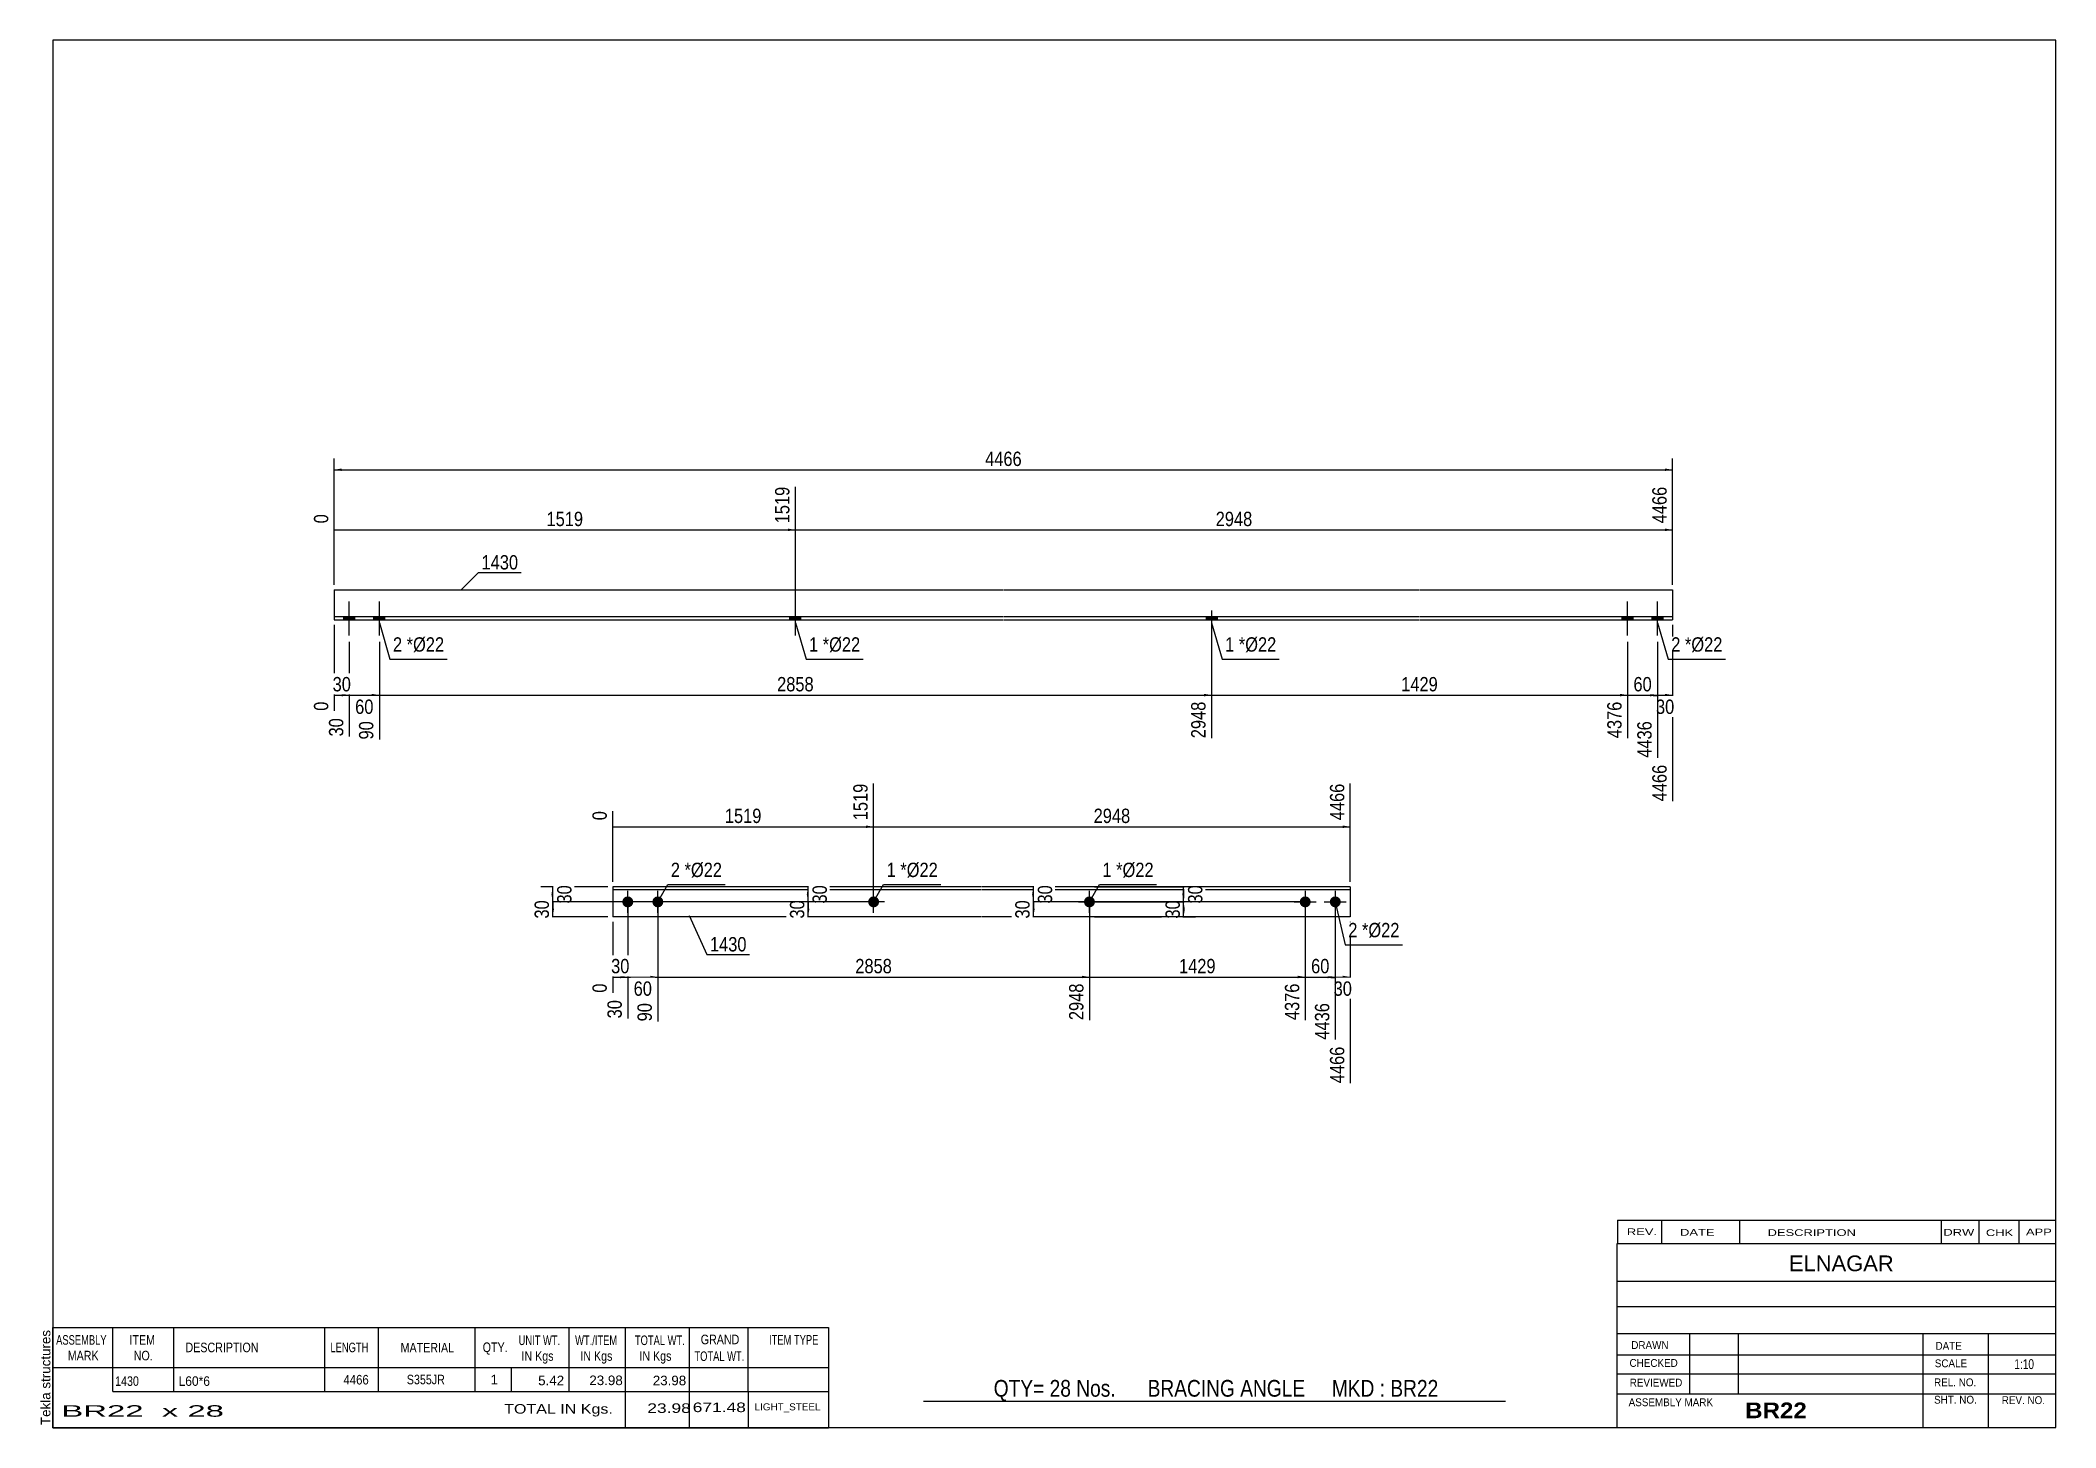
# Model space of a CAD drawing. Header units: millimetres. Extents: x 2 to 405, y 5 to 282.
import ezdxf

# ---------------------------------------------------------------- set-up
doc = ezdxf.new("R2010")
doc.units = ezdxf.units.MM
doc.styles.add('Arial', font='ARIAL.TTF', dxfattribs={"height": 0.2})
doc.styles.add('Arial Bold', font='ARIALBD.TTF', dxfattribs={"height": 0.2})
doc.styles.add('Arial Narrow', font='ARIALN.TTF', dxfattribs={"height": 0.2})

# ---------------------------------------------------------------- blocks, each defined once
blk = doc.blocks.new('Unknown-627386287-1510')
at = {"color": 5, "linetype": 'Continuous'}
for p, q in [((405, 282), (5, 282)), ((5, 282), (5, 5)), ((405, 5), (405, 282)), ((5, 5), (405, 5))]:
    blk.add_line(p, q, dxfattribs=at)
at = {"color": 174, "linetype": 'Continuous', "style": 'Arial'}
blk.add_text('Tekla structures', height=1.9102, rotation=90, dxfattribs=at).set_placement((4.5, 5.5))
blk = doc.blocks.new('Bolt-627386287-1279 - 1228')
at = {"linetype": 'Continuous'}
blk.add_hatch(color=3, dxfattribs=at).paths.add_polyline_path([(152.2, 166.25), (154.4, 166.25), (154.4, 166.85), (152.2, 166.85)])
at = {"color": 3, "linetype": 'Continuous'}
for p, q in [((153.3, 163.15), (153.3, 169.95)), ((152.2, 166.25), (152.2, 166.85)), ((154.4, 166.25), (154.4, 166.85))]:
    blk.add_line(p, q, dxfattribs=at)
blk = doc.blocks.new('Part-627386287-1275 - 1228')
at = {"color": 2, "linetype": 'Continuous'}
for p, q in [((61.2, 172.25), (61.2, 166.25)), ((61.2, 172.25), (111.7, 172.25)), ((111.8, 172.25), (194.8, 172.25)), ((194.9, 172.25), (277.9, 172.25)), ((278, 172.25), (328.5, 172.25)), ((328.5, 172.25), (328.5, 166.25)), ((111.7, 166.85), (61.2, 166.85)), ((61.2, 166.25), (111.7, 166.25)), ((194.8, 166.85), (111.8, 166.85)), ((111.8, 166.25), (194.8, 166.25)), ((277.9, 166.85), (194.9, 166.85)), ((194.9, 166.25), (277.9, 166.25)), ((328.5, 166.85), (278, 166.85)), ((278, 166.25), (328.5, 166.25))]:
    blk.add_line(p, q, dxfattribs=at)
blk = doc.blocks.new('Bolt-627386287-1276 - 1228')
at = {"linetype": 'Continuous'}
for points in [[(320.6, 166.85), (318.4, 166.85), (318.4, 166.25), (320.6, 166.25)], [(326.6, 166.85), (324.4, 166.85), (324.4, 166.25), (326.6, 166.25)]]:
    blk.add_hatch(color=3, dxfattribs=at).paths.add_polyline_path(points)
at = {"color": 3, "linetype": 'Continuous'}
for p, q in [((319.5, 163.15), (319.5, 169.95)), ((325.5, 163.15), (325.5, 169.95)), ((318.4, 166.25), (318.4, 166.85)), ((320.6, 166.25), (320.6, 166.85)), ((324.4, 166.25), (324.4, 166.85)), ((326.6, 166.25), (326.6, 166.85))]:
    blk.add_line(p, q, dxfattribs=at)
blk = doc.blocks.new('Bolt-627386287-1277 - 1228')
at = {"linetype": 'Continuous'}
for points in [[(63.1, 166.25), (65.3, 166.25), (65.3, 166.85), (63.1, 166.85)], [(69.1, 166.25), (71.3, 166.25), (71.3, 166.85), (69.1, 166.85)]]:
    blk.add_hatch(color=3, dxfattribs=at).paths.add_polyline_path(points)
at = {"color": 3, "linetype": 'Continuous'}
for p, q in [((64.2, 163.15), (64.2, 169.95)), ((70.2, 163.15), (70.2, 169.95)), ((63.1, 166.25), (63.1, 166.85)), ((65.3, 166.25), (65.3, 166.85)), ((69.1, 166.25), (69.1, 166.85)), ((71.3, 166.25), (71.3, 166.85))]:
    blk.add_line(p, q, dxfattribs=at)
blk = doc.blocks.new('Bolt-627386287-1278 - 1228')
at = {"linetype": 'Continuous'}
blk.add_hatch(color=3, dxfattribs=at).paths.add_polyline_path([(237.5, 166.85), (235.3, 166.85), (235.3, 166.25), (237.5, 166.25)])
at = {"color": 3, "linetype": 'Continuous'}
for p, q in [((235.3, 166.85), (235.3, 166.25)), ((236.4, 168.15), (236.4, 161.35)), ((237.5, 166.85), (237.5, 166.25))]:
    blk.add_line(p, q, dxfattribs=at)
blk = doc.blocks.new('Bolt-627386287-1538 - 1533')
at = {"linetype": 'Continuous'}
blk.add_hatch(color=3, dxfattribs=at).paths.add_polyline_path([(168.92, 108.86, -1), (168.92, 111.06, -1)])
at = {"color": 3, "linetype": 'Continuous'}
for p, q in [((171.12, 109.96), (166.72, 109.96)), ((168.92, 107.76), (168.92, 112.16))]:
    blk.add_line(p, q, dxfattribs=at)
blk = doc.blocks.new('Bolt-627386287-1535 - 1533')
at = {"linetype": 'Continuous'}
for points in [[(255.12, 111.06, -1), (255.12, 108.86, -1)], [(261.12, 111.06, -1), (261.12, 108.86, -1)]]:
    blk.add_hatch(color=3, dxfattribs=at).paths.add_polyline_path(points)
at = {"color": 3, "linetype": 'Continuous'}
for p, q in [((252.92, 109.96), (257.32, 109.96)), ((255.12, 112.16), (255.12, 107.76)), ((258.92, 109.96), (263.32, 109.96)), ((261.12, 112.16), (261.12, 107.76))]:
    blk.add_line(p, q, dxfattribs=at)
blk = doc.blocks.new('Part-627386287-1534 - 1533')
at = {"color": 2, "linetype": 'Continuous'}
for p, q in [((147.32, 112.96), (116.82, 112.96)), ((116.82, 112.96), (116.82, 106.96)), ((190.42, 112.96), (147.42, 112.96)), ((233.52, 112.96), (190.52, 112.96)), ((264.12, 112.96), (233.62, 112.96)), ((264.12, 112.96), (264.12, 106.96)), ((147.32, 112.36), (116.82, 112.36)), ((190.42, 112.36), (147.42, 112.36)), ((233.52, 112.36), (190.52, 112.36)), ((264.12, 112.36), (233.62, 112.36)), ((147.32, 106.96), (116.82, 106.96)), ((190.42, 106.96), (147.42, 106.96)), ((233.52, 106.96), (190.52, 106.96)), ((264.12, 106.96), (233.62, 106.96))]:
    blk.add_line(p, q, dxfattribs=at)
blk = doc.blocks.new('Bolt-627386287-1536 - 1533')
at = {"linetype": 'Continuous'}
for points in [[(119.82, 108.86, -1), (119.82, 111.06, -1)], [(125.82, 108.86, -1), (125.82, 111.06, -1)]]:
    blk.add_hatch(color=3, dxfattribs=at).paths.add_polyline_path(points)
at = {"color": 3, "linetype": 'Continuous'}
for p, q in [((122.02, 109.96), (117.62, 109.96)), ((119.82, 107.76), (119.82, 112.16)), ((128.02, 109.96), (123.62, 109.96)), ((125.82, 107.76), (125.82, 112.16))]:
    blk.add_line(p, q, dxfattribs=at)
blk = doc.blocks.new('Bolt-627386287-1537 - 1533')
at = {"linetype": 'Continuous'}
blk.add_hatch(color=3, dxfattribs=at).paths.add_polyline_path([(212.02, 111.06, -1), (212.02, 108.86, -1)])
at = {"color": 3, "linetype": 'Continuous'}
for p, q in [((209.82, 109.96), (214.22, 109.96)), ((212.02, 107.76), (212.02, 112.16))]:
    blk.add_line(p, q, dxfattribs=at)
blk = doc.blocks.new('StraightDimension-627386287-1292 - 1228')
at = {"linetype": 'Continuous'}
blk.add_hatch(color=7, dxfattribs=at).paths.add_polyline_path([(327, 151.5), (328.5, 151.25), (327, 151)])
at = {"color": 7, "linetype": 'Continuous'}
for p, q in [((328.5, 165.25), (328.5, 130.04)), ((325.5, 161.9), (325.5, 138.74)), ((325.5, 151.25), (328.5, 151.25))]:
    blk.add_line(p, q, dxfattribs=at)
at = {"color": 0}
blk.add_wipeout([(329.43, 146.9), (329.43, 151.1), (324.57, 151.1), (324.57, 146.9)], dxfattribs=at)
at = {"color": 0, "linetype": 'Continuous'}
blk.add_wipeout([(327.9, 137.95), (323.7, 137.95), (323.7, 129.44), (327.9, 129.44)], dxfattribs=at)
at = {"color": 3, "style": 'Arial Narrow'}
blk.add_text('30', height=2.863, dxfattribs=at).set_placement((325.17, 147.5))
at = {"color": 3, "linetype": 'Continuous', "style": 'Arial Narrow'}
blk.add_text('4466', height=2.863, rotation=90.0002, dxfattribs=at).set_placement((327.3, 130.04))
blk = doc.blocks.new('StraightDimension-627386287-1293 - 1228')
at = {"linetype": 'Continuous'}
blk.add_hatch(color=7, dxfattribs=at).paths.add_polyline_path([(324, 151.5), (325.5, 151.25), (324, 151)])
at = {"color": 7, "linetype": 'Continuous'}
for p, q in [((319.5, 161.9), (319.5, 142.64)), ((325.5, 161.9), (325.5, 138.74)), ((319.5, 151.25), (325.5, 151.25))]:
    blk.add_line(p, q, dxfattribs=at)
at = {"color": 0}
blk.add_wipeout([(324.93, 151.4), (324.93, 155.6), (320.07, 155.6), (320.07, 151.4)], dxfattribs=at)
at = {"color": 0, "linetype": 'Continuous'}
blk.add_wipeout([(324.9, 146.65), (320.7, 146.65), (320.7, 138.14), (324.9, 138.14)], dxfattribs=at)
at = {"color": 3, "style": 'Arial Narrow'}
blk.add_text('60', height=2.863, dxfattribs=at).set_placement((320.67, 152))
at = {"color": 3, "linetype": 'Continuous', "style": 'Arial Narrow'}
blk.add_text('4436', height=2.863, rotation=90.0002, dxfattribs=at).set_placement((324.3, 138.74))
blk = doc.blocks.new('StraightDimension-627386287-1294 - 1228')
at = {"linetype": 'Continuous'}
blk.add_hatch(color=7, dxfattribs=at).paths.add_polyline_path([(318, 151.5), (319.5, 151.25), (318, 151)])
at = {"color": 7, "linetype": 'Continuous'}
for p, q in [((236.4, 161.9), (236.4, 142.64)), ((319.5, 161.9), (319.5, 142.64)), ((236.4, 151.25), (319.5, 151.25))]:
    blk.add_line(p, q, dxfattribs=at)
at = {"color": 0}
blk.add_wipeout([(282.21, 151.4), (282.21, 155.6), (273.69, 155.6), (273.69, 151.4)], dxfattribs=at)
at = {"color": 0, "linetype": 'Continuous'}
blk.add_wipeout([(318.9, 150.55), (314.7, 150.55), (314.7, 142.04), (318.9, 142.04)], dxfattribs=at)
at = {"color": 3, "style": 'Arial Narrow'}
blk.add_text('1429', height=2.863, dxfattribs=at).set_placement((274.29, 152))
at = {"color": 3, "linetype": 'Continuous', "style": 'Arial Narrow'}
blk.add_text('4376', height=2.863, rotation=90.0002, dxfattribs=at).set_placement((318.3, 142.64))
blk = doc.blocks.new('StraightDimension-627386287-1295 - 1228')
at = {"linetype": 'Continuous'}
blk.add_hatch(color=7, dxfattribs=at).paths.add_polyline_path([(234.9, 151.5), (236.4, 151.25), (234.9, 151)])
at = {"color": 7, "linetype": 'Continuous'}
for p, q in [((70.2, 161.9), (70.2, 142.39)), ((236.4, 161.9), (236.4, 142.64)), ((70.2, 151.25), (236.4, 151.25))]:
    blk.add_line(p, q, dxfattribs=at)
at = {"color": 0}
blk.add_wipeout([(157.56, 151.4), (157.56, 155.6), (149.04, 155.6), (149.04, 151.4)], dxfattribs=at)
at = {"color": 0, "linetype": 'Continuous'}
blk.add_wipeout([(235.8, 150.55), (231.6, 150.55), (231.6, 142.04), (235.8, 142.04)], dxfattribs=at)
at = {"color": 3, "style": 'Arial Narrow'}
blk.add_text('2858', height=2.863, dxfattribs=at).set_placement((149.64, 152))
at = {"color": 3, "linetype": 'Continuous', "style": 'Arial Narrow'}
blk.add_text('2948', height=2.863, rotation=90.0002, dxfattribs=at).set_placement((235.2, 142.64))
blk = doc.blocks.new('StraightDimension-627386287-1296 - 1228')
at = {"linetype": 'Continuous'}
blk.add_hatch(color=7, dxfattribs=at).paths.add_polyline_path([(68.7, 151.5), (70.2, 151.25), (68.7, 151)])
at = {"color": 7, "linetype": 'Continuous'}
for p, q in [((64.2, 161.9), (64.2, 142.99)), ((70.2, 161.9), (70.2, 142.39)), ((64.2, 151.25), (70.2, 151.25))]:
    blk.add_line(p, q, dxfattribs=at)
at = {"color": 0}
blk.add_wipeout([(69.63, 146.9), (69.63, 151.1), (64.77, 151.1), (64.77, 146.9)], dxfattribs=at)
at = {"color": 0, "linetype": 'Continuous'}
blk.add_wipeout([(69.6, 146.65), (65.4, 146.65), (65.4, 141.79), (69.6, 141.79)], dxfattribs=at)
at = {"color": 3, "style": 'Arial Narrow'}
blk.add_text('60', height=2.863, dxfattribs=at).set_placement((65.37, 147.5))
at = {"color": 3, "linetype": 'Continuous', "style": 'Arial Narrow'}
blk.add_text('90', height=2.863, rotation=90.0002, dxfattribs=at).set_placement((69, 142.39))
blk = doc.blocks.new('StraightDimension-627386287-1297 - 1228')
at = {"linetype": 'Continuous'}
blk.add_hatch(color=7, dxfattribs=at).paths.add_polyline_path([(62.7, 151.5), (64.2, 151.25), (62.7, 151)])
at = {"color": 7, "linetype": 'Continuous'}
for p, q in [((61.2, 165.25), (61.2, 148.12)), ((64.2, 161.9), (64.2, 142.99)), ((61.2, 151.25), (64.2, 151.25))]:
    blk.add_line(p, q, dxfattribs=at)
at = {"color": 0}
blk.add_wipeout([(65.13, 151.4), (65.13, 155.6), (60.27, 155.6), (60.27, 151.4)], dxfattribs=at)
at = {"color": 0, "linetype": 'Continuous'}
blk.add_wipeout([(63.6, 147.25), (59.4, 147.25), (59.4, 142.39), (63.6, 142.39)], dxfattribs=at)
blk.add_wipeout([(60.6, 150.55), (56.4, 150.55), (56.4, 147.52), (60.6, 147.52)], dxfattribs=at)
at = {"color": 3, "style": 'Arial Narrow'}
blk.add_text('30', height=2.863, dxfattribs=at).set_placement((60.87, 152))
at = {"color": 3, "linetype": 'Continuous', "style": 'Arial Narrow'}
for s, height, p in [('0', 2.86, (60, 148.12)), ('30', 2.863, (63, 142.99))]:
    blk.add_text(s, height=height, rotation=90.0002, dxfattribs=at).set_placement(p)
blk = doc.blocks.new('StraightDimension-627386287-1317 - 1228')
at = {"linetype": 'Continuous'}
blk.add_hatch(color=7, dxfattribs=at).paths.add_polyline_path([(327, 184.5), (328.5, 184.25), (327, 184)])
at = {"color": 7, "linetype": 'Continuous'}
for p, q in [((153.3, 169.4), (153.3, 192.86)), ((328.5, 173.25), (328.5, 192.86)), ((153.3, 184.25), (328.5, 184.25))]:
    blk.add_line(p, q, dxfattribs=at)
at = {"color": 0, "linetype": 'Continuous'}
blk.add_wipeout([(327.9, 193.46), (323.7, 193.46), (323.7, 184.95), (327.9, 184.95)], dxfattribs=at)
at = {"color": 0}
blk.add_wipeout([(245.16, 184.4), (245.16, 188.6), (236.64, 188.6), (236.64, 184.4)], dxfattribs=at)
at = {"color": 3, "linetype": 'Continuous', "style": 'Arial Narrow'}
blk.add_text('4466', height=2.863, rotation=90.0002, dxfattribs=at).set_placement((327.3, 185.55))
at = {"color": 3, "style": 'Arial Narrow'}
blk.add_text('2948', height=2.863, dxfattribs=at).set_placement((237.24, 185))
blk = doc.blocks.new('StraightDimension-627386287-1318 - 1228')
at = {"linetype": 'Continuous'}
blk.add_hatch(color=7, dxfattribs=at).paths.add_polyline_path([(151.8, 184.5), (153.3, 184.25), (151.8, 184)])
at = {"color": 7, "linetype": 'Continuous'}
for p, q in [((153.3, 169.4), (153.3, 192.86)), ((61.2, 173.25), (61.2, 187.38)), ((61.2, 184.25), (153.3, 184.25))]:
    blk.add_line(p, q, dxfattribs=at)
at = {"color": 0, "linetype": 'Continuous'}
for points in [[(152.7, 193.46), (148.5, 193.46), (148.5, 184.95), (152.7, 184.95)], [(60.6, 187.98), (56.4, 187.98), (56.4, 184.95), (60.6, 184.95)]]:
    blk.add_wipeout(points, dxfattribs=at)
at = {"color": 0}
blk.add_wipeout([(111.51, 184.4), (111.51, 188.6), (102.99, 188.6), (102.99, 184.4)], dxfattribs=at)
at = {"color": 3, "linetype": 'Continuous', "style": 'Arial Narrow'}
for s, height, p in [('1519', 2.863, (152.1, 185.55)), ('0', 2.86, (60, 185.55))]:
    blk.add_text(s, height=height, rotation=90.0002, dxfattribs=at).set_placement(p)
at = {"color": 3, "style": 'Arial Narrow'}
blk.add_text('1519', height=2.863, dxfattribs=at).set_placement((103.59, 185))
blk = doc.blocks.new('StraightDimension-627386287-1327 - 1228')
at = {"linetype": 'Continuous'}
for points in [[(62.7, 196), (61.2, 196.25), (62.7, 196.5)], [(327, 196.5), (328.5, 196.25), (327, 196)]]:
    blk.add_hatch(color=7, dxfattribs=at).paths.add_polyline_path(points)
at = {"color": 7, "linetype": 'Continuous'}
for p, q in [((61.2, 173.25), (61.2, 198.5)), ((328.5, 173.25), (328.5, 198.5)), ((61.2, 196.25), (328.5, 196.25))]:
    blk.add_line(p, q, dxfattribs=at)
at = {"color": 0}
blk.add_wipeout([(199.11, 196.4), (199.11, 200.6), (190.59, 200.6), (190.59, 196.4)], dxfattribs=at)
at = {"color": 3, "style": 'Arial Narrow'}
blk.add_text('4466', height=2.863, dxfattribs=at).set_placement((191.19, 197))
blk = doc.blocks.new('StraightDimension-627386287-1607 - 1533')
at = {"linetype": 'Continuous'}
for points in [[(155.57, 111.46), (155.82, 112.96), (156.07, 111.46)], [(156.07, 111.46), (155.82, 109.96), (155.57, 111.46)]]:
    blk.add_hatch(color=7, dxfattribs=at).paths.add_polyline_path(points)
at = {"color": 7, "linetype": 'Continuous'}
for p, q in [((167.92, 112.96), (153.42, 112.96)), ((155.82, 109.96), (155.82, 112.96)), ((167.92, 109.96), (153.42, 109.96))]:
    blk.add_line(p, q, dxfattribs=at)
at = {"color": 0}
blk.add_wipeout([(160.17, 113.89), (155.97, 113.89), (155.97, 109.03), (160.17, 109.03)], dxfattribs=at)
at = {"color": 3, "style": 'Arial Narrow'}
blk.add_text('30', height=2.863, rotation=90.0002, dxfattribs=at).set_placement((159.57, 109.63))
blk = doc.blocks.new('StraightDimension-627386287-1608 - 1533')
at = {"linetype": 'Continuous'}
for points in [[(155.57, 108.46), (155.82, 109.96), (156.07, 108.46)], [(156.07, 108.46), (155.82, 106.96), (155.57, 108.46)]]:
    blk.add_hatch(color=7, dxfattribs=at).paths.add_polyline_path(points)
at = {"color": 7, "linetype": 'Continuous'}
for p, q in [((167.92, 109.96), (153.57, 109.96)), ((155.82, 106.96), (155.82, 109.96)), ((167.92, 106.96), (153.57, 106.96))]:
    blk.add_line(p, q, dxfattribs=at)
at = {"color": 0}
blk.add_wipeout([(155.67, 110.89), (151.47, 110.89), (151.47, 106.03), (155.67, 106.03)], dxfattribs=at)
at = {"color": 3, "style": 'Arial Narrow'}
blk.add_text('30', height=2.863, rotation=90.0002, dxfattribs=at).set_placement((155.07, 106.63))
blk = doc.blocks.new('StraightDimension-627386287-1616 - 1533')
at = {"linetype": 'Continuous'}
for points in [[(230.57, 108.46), (230.82, 109.96), (231.07, 108.46)], [(231.07, 108.46), (230.82, 106.96), (230.57, 108.46)]]:
    blk.add_hatch(color=7, dxfattribs=at).paths.add_polyline_path(points)
at = {"color": 7, "linetype": 'Continuous'}
for p, q in [((213.02, 109.96), (233.22, 109.96)), ((230.82, 106.96), (230.82, 109.96)), ((213.02, 106.96), (233.22, 106.96))]:
    blk.add_line(p, q, dxfattribs=at)
at = {"color": 0}
blk.add_wipeout([(230.67, 110.89), (226.47, 110.89), (226.47, 106.03), (230.67, 106.03)], dxfattribs=at)
at = {"color": 3, "style": 'Arial Narrow'}
blk.add_text('30', height=2.863, rotation=90.0002, dxfattribs=at).set_placement((230.07, 106.63))
blk = doc.blocks.new('StraightDimension-627386287-1573 - 1533')
at = {"linetype": 'Continuous'}
blk.add_hatch(color=7, dxfattribs=at).paths.add_polyline_path([(262.62, 95.21), (264.12, 94.96), (262.62, 94.71)])
at = {"color": 7, "linetype": 'Continuous'}
for p, q in [((261.12, 108.96), (261.12, 82.45)), ((264.12, 105.96), (264.12, 73.75)), ((261.12, 94.96), (264.12, 94.96))]:
    blk.add_line(p, q, dxfattribs=at)
at = {"color": 0}
blk.add_wipeout([(265.05, 90.61), (265.05, 94.81), (260.19, 94.81), (260.19, 90.61)], dxfattribs=at)
at = {"color": 0, "linetype": 'Continuous'}
blk.add_wipeout([(263.52, 81.66), (259.32, 81.66), (259.32, 73.15), (263.52, 73.15)], dxfattribs=at)
at = {"color": 3, "style": 'Arial Narrow'}
blk.add_text('30', height=2.863, dxfattribs=at).set_placement((260.79, 91.21))
at = {"color": 3, "linetype": 'Continuous', "style": 'Arial Narrow'}
blk.add_text('4466', height=2.863, rotation=90.0002, dxfattribs=at).set_placement((262.92, 73.75))
blk = doc.blocks.new('StraightDimension-627386287-1574 - 1533')
at = {"linetype": 'Continuous'}
blk.add_hatch(color=7, dxfattribs=at).paths.add_polyline_path([(259.62, 95.21), (261.12, 94.96), (259.62, 94.71)])
at = {"color": 7, "linetype": 'Continuous'}
for p, q in [((255.12, 108.96), (255.12, 86.35)), ((261.12, 108.96), (261.12, 82.45)), ((255.12, 94.96), (261.12, 94.96))]:
    blk.add_line(p, q, dxfattribs=at)
at = {"color": 0}
blk.add_wipeout([(260.55, 95.11), (260.55, 99.31), (255.69, 99.31), (255.69, 95.11)], dxfattribs=at)
at = {"color": 0, "linetype": 'Continuous'}
blk.add_wipeout([(260.52, 90.36), (256.32, 90.36), (256.32, 81.85), (260.52, 81.85)], dxfattribs=at)
at = {"color": 3, "style": 'Arial Narrow'}
blk.add_text('60', height=2.863, dxfattribs=at).set_placement((256.29, 95.71))
at = {"color": 3, "linetype": 'Continuous', "style": 'Arial Narrow'}
blk.add_text('4436', height=2.863, rotation=90.0002, dxfattribs=at).set_placement((259.92, 82.45))
blk = doc.blocks.new('StraightDimension-627386287-1575 - 1533')
at = {"linetype": 'Continuous'}
blk.add_hatch(color=7, dxfattribs=at).paths.add_polyline_path([(253.62, 95.21), (255.12, 94.96), (253.62, 94.71)])
at = {"color": 7, "linetype": 'Continuous'}
for p, q in [((212.02, 108.96), (212.02, 86.35)), ((255.12, 108.96), (255.12, 86.35)), ((212.02, 94.96), (255.12, 94.96))]:
    blk.add_line(p, q, dxfattribs=at)
at = {"color": 0}
blk.add_wipeout([(237.83, 95.11), (237.83, 99.31), (229.31, 99.31), (229.31, 95.11)], dxfattribs=at)
at = {"color": 0, "linetype": 'Continuous'}
blk.add_wipeout([(254.52, 94.26), (250.32, 94.26), (250.32, 85.75), (254.52, 85.75)], dxfattribs=at)
at = {"color": 3, "style": 'Arial Narrow'}
blk.add_text('1429', height=2.863, dxfattribs=at).set_placement((229.91, 95.71))
at = {"color": 3, "linetype": 'Continuous', "style": 'Arial Narrow'}
blk.add_text('4376', height=2.863, rotation=90.0002, dxfattribs=at).set_placement((253.92, 86.35))
blk = doc.blocks.new('StraightDimension-627386287-1576 - 1533')
at = {"linetype": 'Continuous'}
blk.add_hatch(color=7, dxfattribs=at).paths.add_polyline_path([(210.52, 95.21), (212.02, 94.96), (210.52, 94.71)])
at = {"color": 7, "linetype": 'Continuous'}
for p, q in [((125.82, 108.96), (125.82, 86.1)), ((212.02, 108.96), (212.02, 86.35)), ((125.82, 94.96), (212.02, 94.96))]:
    blk.add_line(p, q, dxfattribs=at)
at = {"color": 0}
blk.add_wipeout([(173.18, 95.11), (173.18, 99.31), (164.66, 99.31), (164.66, 95.11)], dxfattribs=at)
at = {"color": 0, "linetype": 'Continuous'}
blk.add_wipeout([(211.42, 94.26), (207.22, 94.26), (207.22, 85.75), (211.42, 85.75)], dxfattribs=at)
at = {"color": 3, "style": 'Arial Narrow'}
blk.add_text('2858', height=2.863, dxfattribs=at).set_placement((165.26, 95.71))
at = {"color": 3, "linetype": 'Continuous', "style": 'Arial Narrow'}
blk.add_text('2948', height=2.863, rotation=90.0002, dxfattribs=at).set_placement((210.82, 86.35))
blk = doc.blocks.new('StraightDimension-627386287-1577 - 1533')
at = {"linetype": 'Continuous'}
blk.add_hatch(color=7, dxfattribs=at).paths.add_polyline_path([(124.32, 95.21), (125.82, 94.96), (124.32, 94.71)])
at = {"color": 7, "linetype": 'Continuous'}
for p, q in [((119.82, 108.96), (119.82, 86.7)), ((125.82, 108.96), (125.82, 86.1)), ((119.82, 94.96), (125.82, 94.96))]:
    blk.add_line(p, q, dxfattribs=at)
at = {"color": 0}
blk.add_wipeout([(125.25, 90.61), (125.25, 94.81), (120.39, 94.81), (120.39, 90.61)], dxfattribs=at)
at = {"color": 0, "linetype": 'Continuous'}
blk.add_wipeout([(125.22, 90.36), (121.02, 90.36), (121.02, 85.5), (125.22, 85.5)], dxfattribs=at)
at = {"color": 3, "style": 'Arial Narrow'}
blk.add_text('60', height=2.863, dxfattribs=at).set_placement((120.99, 91.21))
at = {"color": 3, "linetype": 'Continuous', "style": 'Arial Narrow'}
blk.add_text('90', height=2.863, rotation=90.0002, dxfattribs=at).set_placement((124.62, 86.1))
blk = doc.blocks.new('StraightDimension-627386287-1578 - 1533')
at = {"linetype": 'Continuous'}
blk.add_hatch(color=7, dxfattribs=at).paths.add_polyline_path([(118.32, 95.21), (119.82, 94.96), (118.32, 94.71)])
at = {"color": 7, "linetype": 'Continuous'}
for p, q in [((119.82, 108.96), (119.82, 86.7)), ((116.82, 105.96), (116.82, 91.83)), ((116.82, 94.96), (119.82, 94.96))]:
    blk.add_line(p, q, dxfattribs=at)
at = {"color": 0}
blk.add_wipeout([(120.75, 95.11), (120.75, 99.31), (115.89, 99.31), (115.89, 95.11)], dxfattribs=at)
at = {"color": 0, "linetype": 'Continuous'}
blk.add_wipeout([(119.22, 90.96), (115.02, 90.96), (115.02, 86.1), (119.22, 86.1)], dxfattribs=at)
blk.add_wipeout([(116.22, 94.26), (112.02, 94.26), (112.02, 91.23), (116.22, 91.23)], dxfattribs=at)
at = {"color": 3, "style": 'Arial Narrow'}
blk.add_text('30', height=2.863, dxfattribs=at).set_placement((116.49, 95.71))
at = {"color": 3, "linetype": 'Continuous', "style": 'Arial Narrow'}
for s, height, p in [('0', 2.86, (115.62, 91.83)), ('30', 2.863, (118.62, 86.7))]:
    blk.add_text(s, height=height, rotation=90.0002, dxfattribs=at).set_placement(p)
blk = doc.blocks.new('StraightDimension-627386287-1597 - 1533')
at = {"linetype": 'Continuous'}
blk.add_hatch(color=7, dxfattribs=at).paths.add_polyline_path([(262.62, 125.21), (264.12, 124.96), (262.62, 124.71)])
at = {"color": 7, "linetype": 'Continuous'}
for p, q in [((168.92, 110.96), (168.92, 133.57)), ((264.12, 113.96), (264.12, 133.57)), ((168.92, 124.96), (264.12, 124.96))]:
    blk.add_line(p, q, dxfattribs=at)
at = {"color": 0, "linetype": 'Continuous'}
blk.add_wipeout([(263.52, 134.17), (259.32, 134.17), (259.32, 125.66), (263.52, 125.66)], dxfattribs=at)
at = {"color": 0}
blk.add_wipeout([(220.78, 125.11), (220.78, 129.31), (212.26, 129.31), (212.26, 125.11)], dxfattribs=at)
at = {"color": 3, "linetype": 'Continuous', "style": 'Arial Narrow'}
blk.add_text('4466', height=2.863, rotation=90.0002, dxfattribs=at).set_placement((262.92, 126.26))
at = {"color": 3, "style": 'Arial Narrow'}
blk.add_text('2948', height=2.863, dxfattribs=at).set_placement((212.86, 125.71))
blk = doc.blocks.new('StraightDimension-627386287-1598 - 1533')
at = {"linetype": 'Continuous'}
blk.add_hatch(color=7, dxfattribs=at).paths.add_polyline_path([(167.42, 125.21), (168.92, 124.96), (167.42, 124.71)])
at = {"color": 7, "linetype": 'Continuous'}
for p, q in [((168.92, 110.96), (168.92, 133.57)), ((116.82, 113.96), (116.82, 128.09)), ((116.82, 124.96), (168.92, 124.96))]:
    blk.add_line(p, q, dxfattribs=at)
at = {"color": 0, "linetype": 'Continuous'}
for points in [[(168.32, 134.17), (164.12, 134.17), (164.12, 125.66), (168.32, 125.66)], [(116.22, 128.69), (112.02, 128.69), (112.02, 125.66), (116.22, 125.66)]]:
    blk.add_wipeout(points, dxfattribs=at)
at = {"color": 0}
blk.add_wipeout([(147.13, 125.11), (147.13, 129.31), (138.61, 129.31), (138.61, 125.11)], dxfattribs=at)
at = {"color": 3, "linetype": 'Continuous', "style": 'Arial Narrow'}
for s, height, p in [('1519', 2.863, (167.72, 126.26)), ('0', 2.86, (115.62, 126.26))]:
    blk.add_text(s, height=height, rotation=90.0002, dxfattribs=at).set_placement(p)
at = {"color": 3, "style": 'Arial Narrow'}
blk.add_text('1519', height=2.863, dxfattribs=at).set_placement((139.21, 125.71))
blk = doc.blocks.new('StraightDimension-627386287-1615 - 1533')
at = {"linetype": 'Continuous'}
for points in [[(230.57, 111.46), (230.82, 112.96), (231.07, 111.46)], [(231.07, 111.46), (230.82, 109.96), (230.57, 111.46)]]:
    blk.add_hatch(color=7, dxfattribs=at).paths.add_polyline_path(points)
at = {"color": 7, "linetype": 'Continuous'}
for p, q in [((213.02, 112.96), (233.07, 112.96)), ((230.82, 109.96), (230.82, 112.96)), ((213.02, 109.96), (233.07, 109.96))]:
    blk.add_line(p, q, dxfattribs=at)
at = {"color": 0}
blk.add_wipeout([(235.17, 113.89), (230.97, 113.89), (230.97, 109.03), (235.17, 109.03)], dxfattribs=at)
at = {"color": 3, "style": 'Arial Narrow'}
blk.add_text('30', height=2.863, rotation=90.0002, dxfattribs=at).set_placement((234.57, 109.63))
blk = doc.blocks.new('StraightDimension-627386287-1623 - 1533')
at = {"linetype": 'Continuous'}
for points in [[(200.57, 111.46), (200.82, 112.96), (201.07, 111.46)], [(201.07, 111.46), (200.82, 109.96), (200.57, 111.46)]]:
    blk.add_hatch(color=7, dxfattribs=at).paths.add_polyline_path(points)
at = {"color": 7, "linetype": 'Continuous'}
for p, q in [((254.12, 112.96), (198.42, 112.96)), ((200.82, 109.96), (200.82, 112.96)), ((254.12, 109.96), (198.42, 109.96))]:
    blk.add_line(p, q, dxfattribs=at)
at = {"color": 0}
blk.add_wipeout([(205.17, 113.89), (200.97, 113.89), (200.97, 109.03), (205.17, 109.03)], dxfattribs=at)
at = {"color": 3, "style": 'Arial Narrow'}
blk.add_text('30', height=2.863, rotation=90.0002, dxfattribs=at).set_placement((204.57, 109.63))
blk = doc.blocks.new('StraightDimension-627386287-1624 - 1533')
at = {"linetype": 'Continuous'}
for points in [[(200.57, 108.46), (200.82, 109.96), (201.07, 108.46)], [(201.07, 108.46), (200.82, 106.96), (200.57, 108.46)]]:
    blk.add_hatch(color=7, dxfattribs=at).paths.add_polyline_path(points)
at = {"color": 7, "linetype": 'Continuous'}
for p, q in [((254.12, 109.96), (198.57, 109.96)), ((200.82, 106.96), (200.82, 109.96)), ((254.12, 106.96), (198.57, 106.96))]:
    blk.add_line(p, q, dxfattribs=at)
at = {"color": 0}
blk.add_wipeout([(200.67, 110.89), (196.47, 110.89), (196.47, 106.03), (200.67, 106.03)], dxfattribs=at)
at = {"color": 3, "style": 'Arial Narrow'}
blk.add_text('30', height=2.863, rotation=90.0002, dxfattribs=at).set_placement((200.07, 106.63))
blk = doc.blocks.new('StraightDimension-627386287-1631 - 1533')
at = {"linetype": 'Continuous'}
for points in [[(104.57, 111.46), (104.82, 112.96), (105.07, 111.46)], [(105.07, 111.46), (104.82, 109.96), (104.57, 111.46)]]:
    blk.add_hatch(color=7, dxfattribs=at).paths.add_polyline_path(points)
at = {"color": 7, "linetype": 'Continuous'}
for p, q in [((115.82, 112.96), (102.42, 112.96)), ((104.82, 109.96), (104.82, 112.96)), ((167.92, 109.96), (102.42, 109.96))]:
    blk.add_line(p, q, dxfattribs=at)
at = {"color": 0}
blk.add_wipeout([(109.17, 113.89), (104.97, 113.89), (104.97, 109.03), (109.17, 109.03)], dxfattribs=at)
at = {"color": 3, "style": 'Arial Narrow'}
blk.add_text('30', height=2.863, rotation=90.0002, dxfattribs=at).set_placement((108.57, 109.63))
blk = doc.blocks.new('StraightDimension-627386287-1632 - 1533')
at = {"linetype": 'Continuous'}
for points in [[(104.57, 108.46), (104.82, 109.96), (105.07, 108.46)], [(105.07, 108.46), (104.82, 106.96), (104.57, 108.46)]]:
    blk.add_hatch(color=7, dxfattribs=at).paths.add_polyline_path(points)
at = {"color": 7, "linetype": 'Continuous'}
for p, q in [((167.92, 109.96), (102.57, 109.96)), ((104.82, 106.96), (104.82, 109.96)), ((115.82, 106.96), (102.57, 106.96))]:
    blk.add_line(p, q, dxfattribs=at)
at = {"color": 0}
blk.add_wipeout([(104.67, 110.89), (100.47, 110.89), (100.47, 106.03), (104.67, 106.03)], dxfattribs=at)
at = {"color": 3, "style": 'Arial Narrow'}
blk.add_text('30', height=2.863, rotation=90.0002, dxfattribs=at).set_placement((104.07, 106.63))
blk = doc.blocks.new('CBS_BOM-627386287-1848')
at = {"color": 7, "linetype": 'Continuous'}
for p, q in [((4.97, 16.97), (4.97, 24.97)), ((4.97, 24.97), (159.89, 24.97)), ((16.97, 16.97), (16.97, 24.97)), ((29.16, 16.97), (29.16, 24.97)), ((59.32, 16.97), (59.32, 24.97)), ((70, 16.97), (70, 24.97)), ((89.32, 16.97), (89.32, 24.97)), ((108.12, 16.97), (108.12, 24.97)), ((119.33, 16.97), (119.33, 24.97)), ((132.12, 16.97), (132.12, 24.97)), ((143.87, 16.97), (143.87, 24.97)), ((159.89, 24.96), (159.89, 16.98)), ((4.97, 16.97), (159.89, 16.97)), ((4.97, 12.17), (4.97, 16.97)), ((16.97, 12.17), (16.97, 16.97)), ((29.16, 12.17), (29.16, 16.97)), ((59.32, 12.17), (59.32, 16.97)), ((70, 12.17), (70, 16.97)), ((89.32, 12.17), (89.32, 16.97)), ((96.58, 12.17), (96.58, 16.97)), ((108.12, 12.17), (108.12, 16.97)), ((119.33, 12.17), (119.33, 16.97)), ((132.12, 12.17), (132.12, 16.97)), ((143.89, 12.17), (143.89, 16.97)), ((159.89, 16.97), (159.89, 12.17)), ((4.97, 4.97), (4.97, 12.15)), ((16.97, 12.17), (159.89, 12.17)), ((119.33, 4.97), (119.33, 12.15)), ((132.12, 4.97), (132.12, 12.15)), ((143.93, 4.97), (143.93, 12.15)), ((159.89, 12.17), (159.89, 4.97)), ((4.97, 4.97), (159.89, 4.97))]:
    blk.add_line(p, q, dxfattribs=at)
at = {"color": 3, "linetype": 'Continuous', "style": 'Arial'}
for s, height, width, p in [('ASSEMBLY', 1.91, 0.7, (5.65, 21.54)), ('MARK', 1.91, 0.8, (7.97, 18.41)), ('ITEM', 1.91, 0.8, (20.3, 21.54)), ('NO.', 1.91, 0.8, (21.15, 18.41)), ('DESCRIPTION', 1.9102, 0.8, (31.48, 20.04)), ('LENGTH', 1.91, 0.7, (60.43, 20.04)), ('MATERIAL', 1.91, 0.8, (74.45, 19.99)), ('QTY.', 1.91, 0.8, (90.84, 20.07)), ('UNIT WT.', 1.91, 0.7, (98.01, 21.47)), ('IN Kgs', 1.91, 0.8, (98.59, 18.33)), ('WT./ITEM', 1.91, 0.7, (109.3, 21.47)), ('IN Kgs', 1.91, 0.8, (110.34, 18.33)), ('TOTAL WT.', 1.91, 0.7, (121.24, 21.47)), ('IN Kgs', 1.91, 0.8, (122.13, 18.33)), ('TOTAL WT.', 1.91, 0.7, (133.13, 18.29)), ('GRAND', 1.91, 0.8, (134.39, 21.63)), ('ITEM TYPE', 1.91, 0.7, (148.03, 21.55))]:
    blk.add_text(s, height=height, dxfattribs=dict(at, width=width)).set_placement(p)
at = {"color": 7, "linetype": 'Continuous', "style": 'Arial'}
for s, width, p in [('1430', 0.8, (17.43, 13.32)), ('L60*6', 0.9, (30.1, 13.32)), ('4466', 0.85, (63.04, 13.6)), ('S355JR', 0.8, (75.69, 13.63))]:
    blk.add_text(s, height=1.91, dxfattribs=dict(at, width=width)).set_placement(p)
for s, p in [('1', (92.41, 13.63)), ('5.42', (101.92, 13.44)), ('23.98', (112.14, 13.47)), ('23.98', (124.81, 13.44))]:
    blk.add_text(s, height=1.91, dxfattribs=at).set_placement(p)
at = {"color": 6, "linetype": 'Continuous', "style": 'Arial'}
for s, height, width, p in [('BR22  x 28', 2.292, 2.05, (6.69, 7.16)), ('TOTAL IN Kgs.', 1.9102, 1.2, (95.13, 7.77)), ('23.98', 1.91, 1.3, (123.72, 7.92)), ('671.48', 1.91, 1.3, (132.79, 8.08))]:
    blk.add_text(s, height=height, dxfattribs=dict(at, width=width)).set_placement(p)
blk.add_text('LIGHT_STEEL', height=1.4135, dxfattribs=at).set_placement((145.14, 8.42))
blk = doc.blocks.new('CBS_CALLOFF-627386287-1849')
at = {"color": 7, "linetype": 'Continuous'}
blk.add_line((178.88, 10.27), (295.11, 10.25), dxfattribs=at)
at = {"color": 3, "linetype": 'Continuous', "style": 'Arial Narrow'}
blk.add_text('QTY= 28 Nos.      BRACING ANGLE     MKD : BR22', height=3.3405, dxfattribs=at).set_placement((192.9, 11.16))
blk = doc.blocks.new('CBS_NAME_BLOG-627386287-1850')
at = {"color": 7, "linetype": 'Continuous'}
for p, q in [((317.41, 41.75), (404.93, 41.75)), ((317.41, 5.04), (317.41, 41.75)), ((317.41, 34.21), (404.93, 34.21)), ((317.48, 29.16), (405, 29.16)), ((317.41, 23.79), (404.93, 23.79)), ((331.93, 11.68), (331.93, 23.78)), ((341.62, 11.71), (341.62, 23.78)), ((378.53, 5.04), (378.53, 23.77)), ((391.58, 5.04), (391.58, 23.78)), ((317.42, 19.49), (405, 19.51)), ((317.41, 15.74), (404.93, 15.74)), ((317.41, 11.7), (404.93, 11.7)), ((317.41, 5), (405, 5))]:
    blk.add_line(p, q, dxfattribs=at)
at = {"color": 3, "linetype": 'Continuous', "style": 'Arial'}
blk.add_text('ELNAGAR', height=3.133, dxfattribs=at).set_placement((351.73, 36.22))
at = {"color": 3, "linetype": 'Continuous'}
for s, height, style, width, p in [('DRAWN', 1.566, 'Arial', 0.9, (320.24, 20.68)), ('DATE', 1.566, 'Arial', 0.9, (381, 20.52)), ('CHECKED', 1.566, 'Arial', 0.9, (319.89, 17.11)), ('SCALE', 1.566, 'Arial', 0.9, (380.85, 17.04)), ('1:10', 1.957, 'Arial Narrow', 0.9, (396.74, 16.68)), ('REVIEWED', 1.566, 'Arial', 0.9, (319.93, 13.19)), ('REL. NO.', 1.566, 'Arial', 0.9, (380.71, 13.24)), ('ASSEMBLY MARK', 1.5663, 'Arial', 0.9, (319.71, 9.26)), ('BR22', 3.131, 'Arial Bold', 1.1, (342.99, 6.86)), ('SHT. NO.', 1.566, 'Arial', 0.9, (380.71, 9.77)), ('REV. NO.', 1.566, 'Arial', 0.9, (394.23, 9.68))]:
    blk.add_text(s, height=height, dxfattribs=dict(at, style=style, width=width)).set_placement(p)
blk = doc.blocks.new('CBS_REVISION-627386287-1851')
at = {"color": 7, "linetype": 'Continuous'}
for p, q in [((317.49, 46.38), (404.99, 46.38)), ((317.49, 46.38), (317.49, 41.75)), ((326.29, 46.38), (326.29, 41.75)), ((341.88, 46.38), (341.88, 41.81)), ((382.14, 46.38), (382.14, 41.75)), ((389.68, 46.38), (389.68, 41.75)), ((397.63, 46.38), (397.63, 41.75)), ((317.49, 41.75), (404.99, 41.75))]:
    blk.add_line(p, q, dxfattribs=at)
at = {"color": 7, "style": 'Arial Narrow', "width": 1.7}
for s, height, p in [('REV.', 1.326, (319.35, 43.43)), ('DATE', 1.326, (329.98, 43.31)), ('DESCRIPTION', 1.3257, (347.46, 43.26)), ('DRW', 1.326, (382.57, 43.32)), ('CHK', 1.326, (391.06, 43.23)), ('APP', 1.326, (399.06, 43.38))]:
    blk.add_text(s, height=height, dxfattribs=at).set_placement(p)
blk = doc.blocks.new('Mark-627386287-1340 - 1228')
at = {"color": 0}
blk.add_wipeout([(74.75, 159.93), (74.75, 162.93), (72.92, 162.93), (72.92, 159.93)], dxfattribs=at)
blk.add_wipeout([(74.75, 159.93), (74.75, 162.93), (72.92, 162.93), (72.92, 159.93)], dxfattribs=at)
at = {"color": 7, "linetype": 'Continuous'}
blk.add_line((70.2, 165.65), (72.32, 158.43), dxfattribs=at)
at = {"color": 0}
blk.add_wipeout([(76.93, 159.93), (76.93, 162.93), (75.65, 162.93), (75.65, 159.93)], dxfattribs=at)
blk.add_wipeout([(76.93, 159.93), (76.93, 162.93), (75.65, 162.93), (75.65, 159.93)], dxfattribs=at)
at = {"color": 3, "style": 'Arial Narrow'}
blk.add_text('2', height=2.86, dxfattribs=at).set_placement((72.92, 159.93))
at = {"color": 0}
blk.add_wipeout([(83.14, 159.93), (83.14, 162.93), (76.93, 162.93), (76.93, 159.93)], dxfattribs=at)
blk.add_wipeout([(83.14, 159.93), (83.14, 162.93), (76.93, 162.93), (76.93, 159.93)], dxfattribs=at)
at = {"color": 7, "linetype": 'Continuous'}
blk.add_line((72.32, 158.43), (83.74, 158.43), dxfattribs=at)
at = {"color": 3, "style": 'Arial Narrow'}
for s, height, p in [('*', 2.86, (75.65, 159.93)), ('Ø22', 2.863, (76.93, 159.93))]:
    blk.add_text(s, height=height, dxfattribs=at).set_placement(p)
blk = doc.blocks.new('Mark-627386287-1339 - 1228')
at = {"color": 0}
blk.add_wipeout([(330.05, 159.93), (330.05, 162.93), (328.22, 162.93), (328.22, 159.93)], dxfattribs=at)
blk.add_wipeout([(330.05, 159.93), (330.05, 162.93), (328.22, 162.93), (328.22, 159.93)], dxfattribs=at)
at = {"color": 7, "linetype": 'Continuous'}
blk.add_line((325.5, 165.65), (327.62, 158.43), dxfattribs=at)
at = {"color": 0}
blk.add_wipeout([(332.23, 159.93), (332.23, 162.93), (330.95, 162.93), (330.95, 159.93)], dxfattribs=at)
blk.add_wipeout([(332.23, 159.93), (332.23, 162.93), (330.95, 162.93), (330.95, 159.93)], dxfattribs=at)
at = {"color": 3, "style": 'Arial Narrow'}
blk.add_text('2', height=2.86, dxfattribs=at).set_placement((328.22, 159.93))
at = {"color": 0}
blk.add_wipeout([(338.44, 159.93), (338.44, 162.93), (332.23, 162.93), (332.23, 159.93)], dxfattribs=at)
blk.add_wipeout([(338.44, 159.93), (338.44, 162.93), (332.23, 162.93), (332.23, 159.93)], dxfattribs=at)
at = {"color": 7, "linetype": 'Continuous'}
blk.add_line((327.62, 158.43), (339.04, 158.43), dxfattribs=at)
at = {"color": 3, "style": 'Arial Narrow'}
for s, height, p in [('*', 2.86, (330.95, 159.93)), ('Ø22', 2.863, (332.23, 159.93))]:
    blk.add_text(s, height=height, dxfattribs=at).set_placement(p)
blk = doc.blocks.new('Mark-627386287-1330 - 1228')
at = {"color": 0}
blk.add_wipeout([(97.92, 176.34), (97.92, 179.34), (90.61, 179.34), (90.61, 176.34)], dxfattribs=at)
blk.add_wipeout([(97.92, 176.34), (97.92, 179.34), (90.61, 179.34), (90.61, 176.34)], dxfattribs=at)
at = {"color": 7, "linetype": 'Continuous'}
for p, q in [((86.47, 172.2), (90.01, 175.74)), ((90.01, 175.74), (98.52, 175.74))]:
    blk.add_line(p, q, dxfattribs=at)
at = {"color": 3, "style": 'Arial Narrow'}
blk.add_text('1430', height=2.863, dxfattribs=at).set_placement((90.61, 176.34))
blk = doc.blocks.new('Mark-627386287-1341 - 1228')
at = {"color": 0}
blk.add_wipeout([(240.95, 159.93), (240.95, 162.93), (239.12, 162.93), (239.12, 159.93)], dxfattribs=at)
blk.add_wipeout([(240.95, 159.93), (240.95, 162.93), (239.12, 162.93), (239.12, 159.93)], dxfattribs=at)
at = {"color": 7, "linetype": 'Continuous'}
blk.add_line((236.4, 165.65), (238.52, 158.43), dxfattribs=at)
at = {"color": 0}
blk.add_wipeout([(243.13, 159.93), (243.13, 162.93), (241.85, 162.93), (241.85, 159.93)], dxfattribs=at)
blk.add_wipeout([(243.13, 159.93), (243.13, 162.93), (241.85, 162.93), (241.85, 159.93)], dxfattribs=at)
at = {"color": 3, "style": 'Arial Narrow'}
blk.add_text('1', height=2.86, dxfattribs=at).set_placement((239.12, 159.93))
at = {"color": 0}
blk.add_wipeout([(249.34, 159.93), (249.34, 162.93), (243.13, 162.93), (243.13, 159.93)], dxfattribs=at)
blk.add_wipeout([(249.34, 159.93), (249.34, 162.93), (243.13, 162.93), (243.13, 159.93)], dxfattribs=at)
at = {"color": 7, "linetype": 'Continuous'}
blk.add_line((238.52, 158.43), (249.94, 158.43), dxfattribs=at)
at = {"color": 3, "style": 'Arial Narrow'}
for s, height, p in [('*', 2.86, (241.85, 159.93)), ('Ø22', 2.863, (243.13, 159.93))]:
    blk.add_text(s, height=height, dxfattribs=at).set_placement(p)
blk = doc.blocks.new('Mark-627386287-1342 - 1228')
at = {"color": 0}
blk.add_wipeout([(157.85, 159.93), (157.85, 162.93), (156.02, 162.93), (156.02, 159.93)], dxfattribs=at)
blk.add_wipeout([(157.85, 159.93), (157.85, 162.93), (156.02, 162.93), (156.02, 159.93)], dxfattribs=at)
at = {"color": 7, "linetype": 'Continuous'}
blk.add_line((153.3, 165.65), (155.42, 158.43), dxfattribs=at)
at = {"color": 0}
blk.add_wipeout([(160.03, 159.93), (160.03, 162.93), (158.75, 162.93), (158.75, 159.93)], dxfattribs=at)
blk.add_wipeout([(160.03, 159.93), (160.03, 162.93), (158.75, 162.93), (158.75, 159.93)], dxfattribs=at)
at = {"color": 3, "style": 'Arial Narrow'}
blk.add_text('1', height=2.86, dxfattribs=at).set_placement((156.02, 159.93))
at = {"color": 0}
blk.add_wipeout([(166.24, 159.93), (166.24, 162.93), (160.03, 162.93), (160.03, 159.93)], dxfattribs=at)
blk.add_wipeout([(166.24, 159.93), (166.24, 162.93), (160.03, 162.93), (160.03, 159.93)], dxfattribs=at)
at = {"color": 7, "linetype": 'Continuous'}
blk.add_line((155.42, 158.43), (166.84, 158.43), dxfattribs=at)
at = {"color": 3, "style": 'Arial Narrow'}
for s, height, p in [('*', 2.86, (158.75, 159.93)), ('Ø22', 2.863, (160.03, 159.93))]:
    blk.add_text(s, height=height, dxfattribs=at).set_placement(p)
blk = doc.blocks.new('Mark-627386287-1549 - 1533')
at = {"color": 0}
blk.add_wipeout([(143.54, 100.07), (143.54, 103.07), (136.23, 103.07), (136.23, 100.07)], dxfattribs=at)
blk.add_wipeout([(143.54, 100.07), (143.54, 103.07), (136.23, 103.07), (136.23, 100.07)], dxfattribs=at)
at = {"color": 7, "linetype": 'Continuous'}
for p, q in [((132.09, 107.21), (135.63, 99.47)), ((135.63, 99.47), (144.14, 99.47))]:
    blk.add_line(p, q, dxfattribs=at)
at = {"color": 3, "style": 'Arial Narrow'}
blk.add_text('1430', height=2.863, dxfattribs=at).set_placement((136.23, 100.07))
blk = doc.blocks.new('Mark-627386287-1552 - 1533')
at = {"color": 0}
blk.add_wipeout([(265.55, 102.9), (265.55, 105.9), (263.72, 105.9), (263.72, 102.9)], dxfattribs=at)
blk.add_wipeout([(265.55, 102.9), (265.55, 105.9), (263.72, 105.9), (263.72, 102.9)], dxfattribs=at)
at = {"color": 7, "linetype": 'Continuous'}
blk.add_line((261.12, 109.96), (263.12, 101.4), dxfattribs=at)
at = {"color": 0}
blk.add_wipeout([(267.73, 102.9), (267.73, 105.9), (266.45, 105.9), (266.45, 102.9)], dxfattribs=at)
blk.add_wipeout([(267.73, 102.9), (267.73, 105.9), (266.45, 105.9), (266.45, 102.9)], dxfattribs=at)
at = {"color": 3, "style": 'Arial Narrow'}
blk.add_text('2', height=2.86, dxfattribs=at).set_placement((263.72, 102.9))
at = {"color": 0}
blk.add_wipeout([(273.94, 102.9), (273.94, 105.9), (267.73, 105.9), (267.73, 102.9)], dxfattribs=at)
blk.add_wipeout([(273.94, 102.9), (273.94, 105.9), (267.73, 105.9), (267.73, 102.9)], dxfattribs=at)
at = {"color": 7, "linetype": 'Continuous'}
blk.add_line((263.12, 101.4), (274.54, 101.4), dxfattribs=at)
at = {"color": 3, "style": 'Arial Narrow'}
for s, height, p in [('*', 2.86, (266.45, 102.9)), ('Ø22', 2.863, (267.73, 102.9))]:
    blk.add_text(s, height=height, dxfattribs=at).set_placement(p)
blk = doc.blocks.new('Mark-627386287-1553 - 1533')
at = {"color": 0}
blk.add_wipeout([(130.25, 114.92), (130.25, 117.92), (128.42, 117.92), (128.42, 114.92)], dxfattribs=at)
blk.add_wipeout([(130.25, 114.92), (130.25, 117.92), (128.42, 117.92), (128.42, 114.92)], dxfattribs=at)
at = {"color": 7, "linetype": 'Continuous'}
blk.add_line((125.82, 109.96), (127.82, 113.42), dxfattribs=at)
at = {"color": 0}
blk.add_wipeout([(132.43, 114.92), (132.43, 117.92), (131.15, 117.92), (131.15, 114.92)], dxfattribs=at)
blk.add_wipeout([(132.43, 114.92), (132.43, 117.92), (131.15, 117.92), (131.15, 114.92)], dxfattribs=at)
at = {"color": 3, "style": 'Arial Narrow'}
blk.add_text('2', height=2.86, dxfattribs=at).set_placement((128.42, 114.92))
at = {"color": 0}
blk.add_wipeout([(138.64, 114.92), (138.64, 117.92), (132.43, 117.92), (132.43, 114.92)], dxfattribs=at)
blk.add_wipeout([(138.64, 114.92), (138.64, 117.92), (132.43, 117.92), (132.43, 114.92)], dxfattribs=at)
at = {"color": 7, "linetype": 'Continuous'}
blk.add_line((127.82, 113.42), (139.24, 113.42), dxfattribs=at)
at = {"color": 3, "style": 'Arial Narrow'}
for s, height, p in [('*', 2.86, (131.15, 114.92)), ('Ø22', 2.863, (132.43, 114.92))]:
    blk.add_text(s, height=height, dxfattribs=at).set_placement(p)
blk = doc.blocks.new('Mark-627386287-1554 - 1533')
at = {"color": 0}
blk.add_wipeout([(216.45, 114.92), (216.45, 117.92), (214.62, 117.92), (214.62, 114.92)], dxfattribs=at)
blk.add_wipeout([(216.45, 114.92), (216.45, 117.92), (214.62, 117.92), (214.62, 114.92)], dxfattribs=at)
at = {"color": 7, "linetype": 'Continuous'}
blk.add_line((212.02, 109.96), (214.02, 113.42), dxfattribs=at)
at = {"color": 0}
blk.add_wipeout([(218.63, 114.92), (218.63, 117.92), (217.35, 117.92), (217.35, 114.92)], dxfattribs=at)
blk.add_wipeout([(218.63, 114.92), (218.63, 117.92), (217.35, 117.92), (217.35, 114.92)], dxfattribs=at)
at = {"color": 3, "style": 'Arial Narrow'}
blk.add_text('1', height=2.86, dxfattribs=at).set_placement((214.62, 114.92))
at = {"color": 0}
blk.add_wipeout([(224.84, 114.92), (224.84, 117.92), (218.63, 117.92), (218.63, 114.92)], dxfattribs=at)
blk.add_wipeout([(224.84, 114.92), (224.84, 117.92), (218.63, 117.92), (218.63, 114.92)], dxfattribs=at)
at = {"color": 7, "linetype": 'Continuous'}
blk.add_line((214.02, 113.42), (225.44, 113.42), dxfattribs=at)
at = {"color": 3, "style": 'Arial Narrow'}
for s, height, p in [('*', 2.86, (217.35, 114.92)), ('Ø22', 2.863, (218.63, 114.92))]:
    blk.add_text(s, height=height, dxfattribs=at).set_placement(p)
blk = doc.blocks.new('Mark-627386287-1555 - 1533')
at = {"color": 0}
blk.add_wipeout([(173.35, 114.92), (173.35, 117.92), (171.52, 117.92), (171.52, 114.92)], dxfattribs=at)
blk.add_wipeout([(173.35, 114.92), (173.35, 117.92), (171.52, 117.92), (171.52, 114.92)], dxfattribs=at)
at = {"color": 7, "linetype": 'Continuous'}
blk.add_line((168.92, 109.96), (170.92, 113.42), dxfattribs=at)
at = {"color": 0}
blk.add_wipeout([(175.53, 114.92), (175.53, 117.92), (174.25, 117.92), (174.25, 114.92)], dxfattribs=at)
blk.add_wipeout([(175.53, 114.92), (175.53, 117.92), (174.25, 117.92), (174.25, 114.92)], dxfattribs=at)
at = {"color": 3, "style": 'Arial Narrow'}
blk.add_text('1', height=2.86, dxfattribs=at).set_placement((171.52, 114.92))
at = {"color": 0}
blk.add_wipeout([(181.74, 114.92), (181.74, 117.92), (175.53, 117.92), (175.53, 114.92)], dxfattribs=at)
blk.add_wipeout([(181.74, 114.92), (181.74, 117.92), (175.53, 117.92), (175.53, 114.92)], dxfattribs=at)
at = {"color": 7, "linetype": 'Continuous'}
blk.add_line((170.92, 113.42), (182.34, 113.42), dxfattribs=at)
at = {"color": 3, "style": 'Arial Narrow'}
for s, height, p in [('*', 2.86, (174.25, 114.92)), ('Ø22', 2.863, (175.53, 114.92))]:
    blk.add_text(s, height=height, dxfattribs=at).set_placement(p)

msp = doc.modelspace()

# ---------------------------------------------------------------- block references
for name in ['Unknown-627386287-1510', 'Part-627386287-1275 - 1228', 'Bolt-627386287-1277 - 1228', 'Bolt-627386287-1279 - 1228', 'Bolt-627386287-1276 - 1228', 'Bolt-627386287-1278 - 1228', 'Part-627386287-1534 - 1533', 'Bolt-627386287-1536 - 1533', 'Bolt-627386287-1538 - 1533', 'Bolt-627386287-1537 - 1533', 'Bolt-627386287-1535 - 1533', 'CBS_REVISION-627386287-1851', 'CBS_NAME_BLOG-627386287-1850', 'CBS_BOM-627386287-1848', 'CBS_CALLOFF-627386287-1849']:
    msp.add_blockref(name, (0, 0))

# ---------------------------------------------------------------- next in the draw order: block references
for name in ['StraightDimension-627386287-1317 - 1228', 'StraightDimension-627386287-1292 - 1228', 'StraightDimension-627386287-1607 - 1533', 'StraightDimension-627386287-1616 - 1533', 'StraightDimension-627386287-1573 - 1533']:
    msp.add_blockref(name, (0, 0))

# ---------------------------------------------------------------- next in the draw order: block references
for name in ['StraightDimension-627386287-1318 - 1228', 'StraightDimension-627386287-1293 - 1228', 'StraightDimension-627386287-1608 - 1533', 'StraightDimension-627386287-1574 - 1533']:
    msp.add_blockref(name, (0, 0))

# ---------------------------------------------------------------- next in the draw order: block references
for name in ['StraightDimension-627386287-1327 - 1228', 'Mark-627386287-1339 - 1228', 'StraightDimension-627386287-1294 - 1228', 'StraightDimension-627386287-1575 - 1533']:
    msp.add_blockref(name, (0, 0))

# ---------------------------------------------------------------- next in the draw order: block references
for name in ['Mark-627386287-1330 - 1228', 'StraightDimension-627386287-1295 - 1228', 'StraightDimension-627386287-1576 - 1533']:
    msp.add_blockref(name, (0, 0))

# ---------------------------------------------------------------- next in the draw order: block references
for name in ['Mark-627386287-1342 - 1228', 'Mark-627386287-1341 - 1228', 'StraightDimension-627386287-1296 - 1228', 'StraightDimension-627386287-1597 - 1533', 'StraightDimension-627386287-1577 - 1533']:
    msp.add_blockref(name, (0, 0))

# ---------------------------------------------------------------- next in the draw order: block references
for name in ['StraightDimension-627386287-1297 - 1228', 'Mark-627386287-1340 - 1228', 'StraightDimension-627386287-1615 - 1533', 'StraightDimension-627386287-1578 - 1533', 'Mark-627386287-1552 - 1533']:
    msp.add_blockref(name, (0, 0))

# ---------------------------------------------------------------- next in the draw order: block references
for name in ['StraightDimension-627386287-1598 - 1533', 'StraightDimension-627386287-1623 - 1533']:
    msp.add_blockref(name, (0, 0))

# ---------------------------------------------------------------- next in the draw order: block references
for name in ['StraightDimension-627386287-1631 - 1533', 'StraightDimension-627386287-1624 - 1533']:
    msp.add_blockref(name, (0, 0))

# ---------------------------------------------------------------- next in the draw order: block references
for name in ['Mark-627386287-1554 - 1533', 'StraightDimension-627386287-1632 - 1533']:
    msp.add_blockref(name, (0, 0))

# ---------------------------------------------------------------- next in the draw order: block references
for name in ['Mark-627386287-1553 - 1533', 'Mark-627386287-1555 - 1533', 'Mark-627386287-1549 - 1533']:
    msp.add_blockref(name, (0, 0))

doc.saveas('drawing.dxf')
